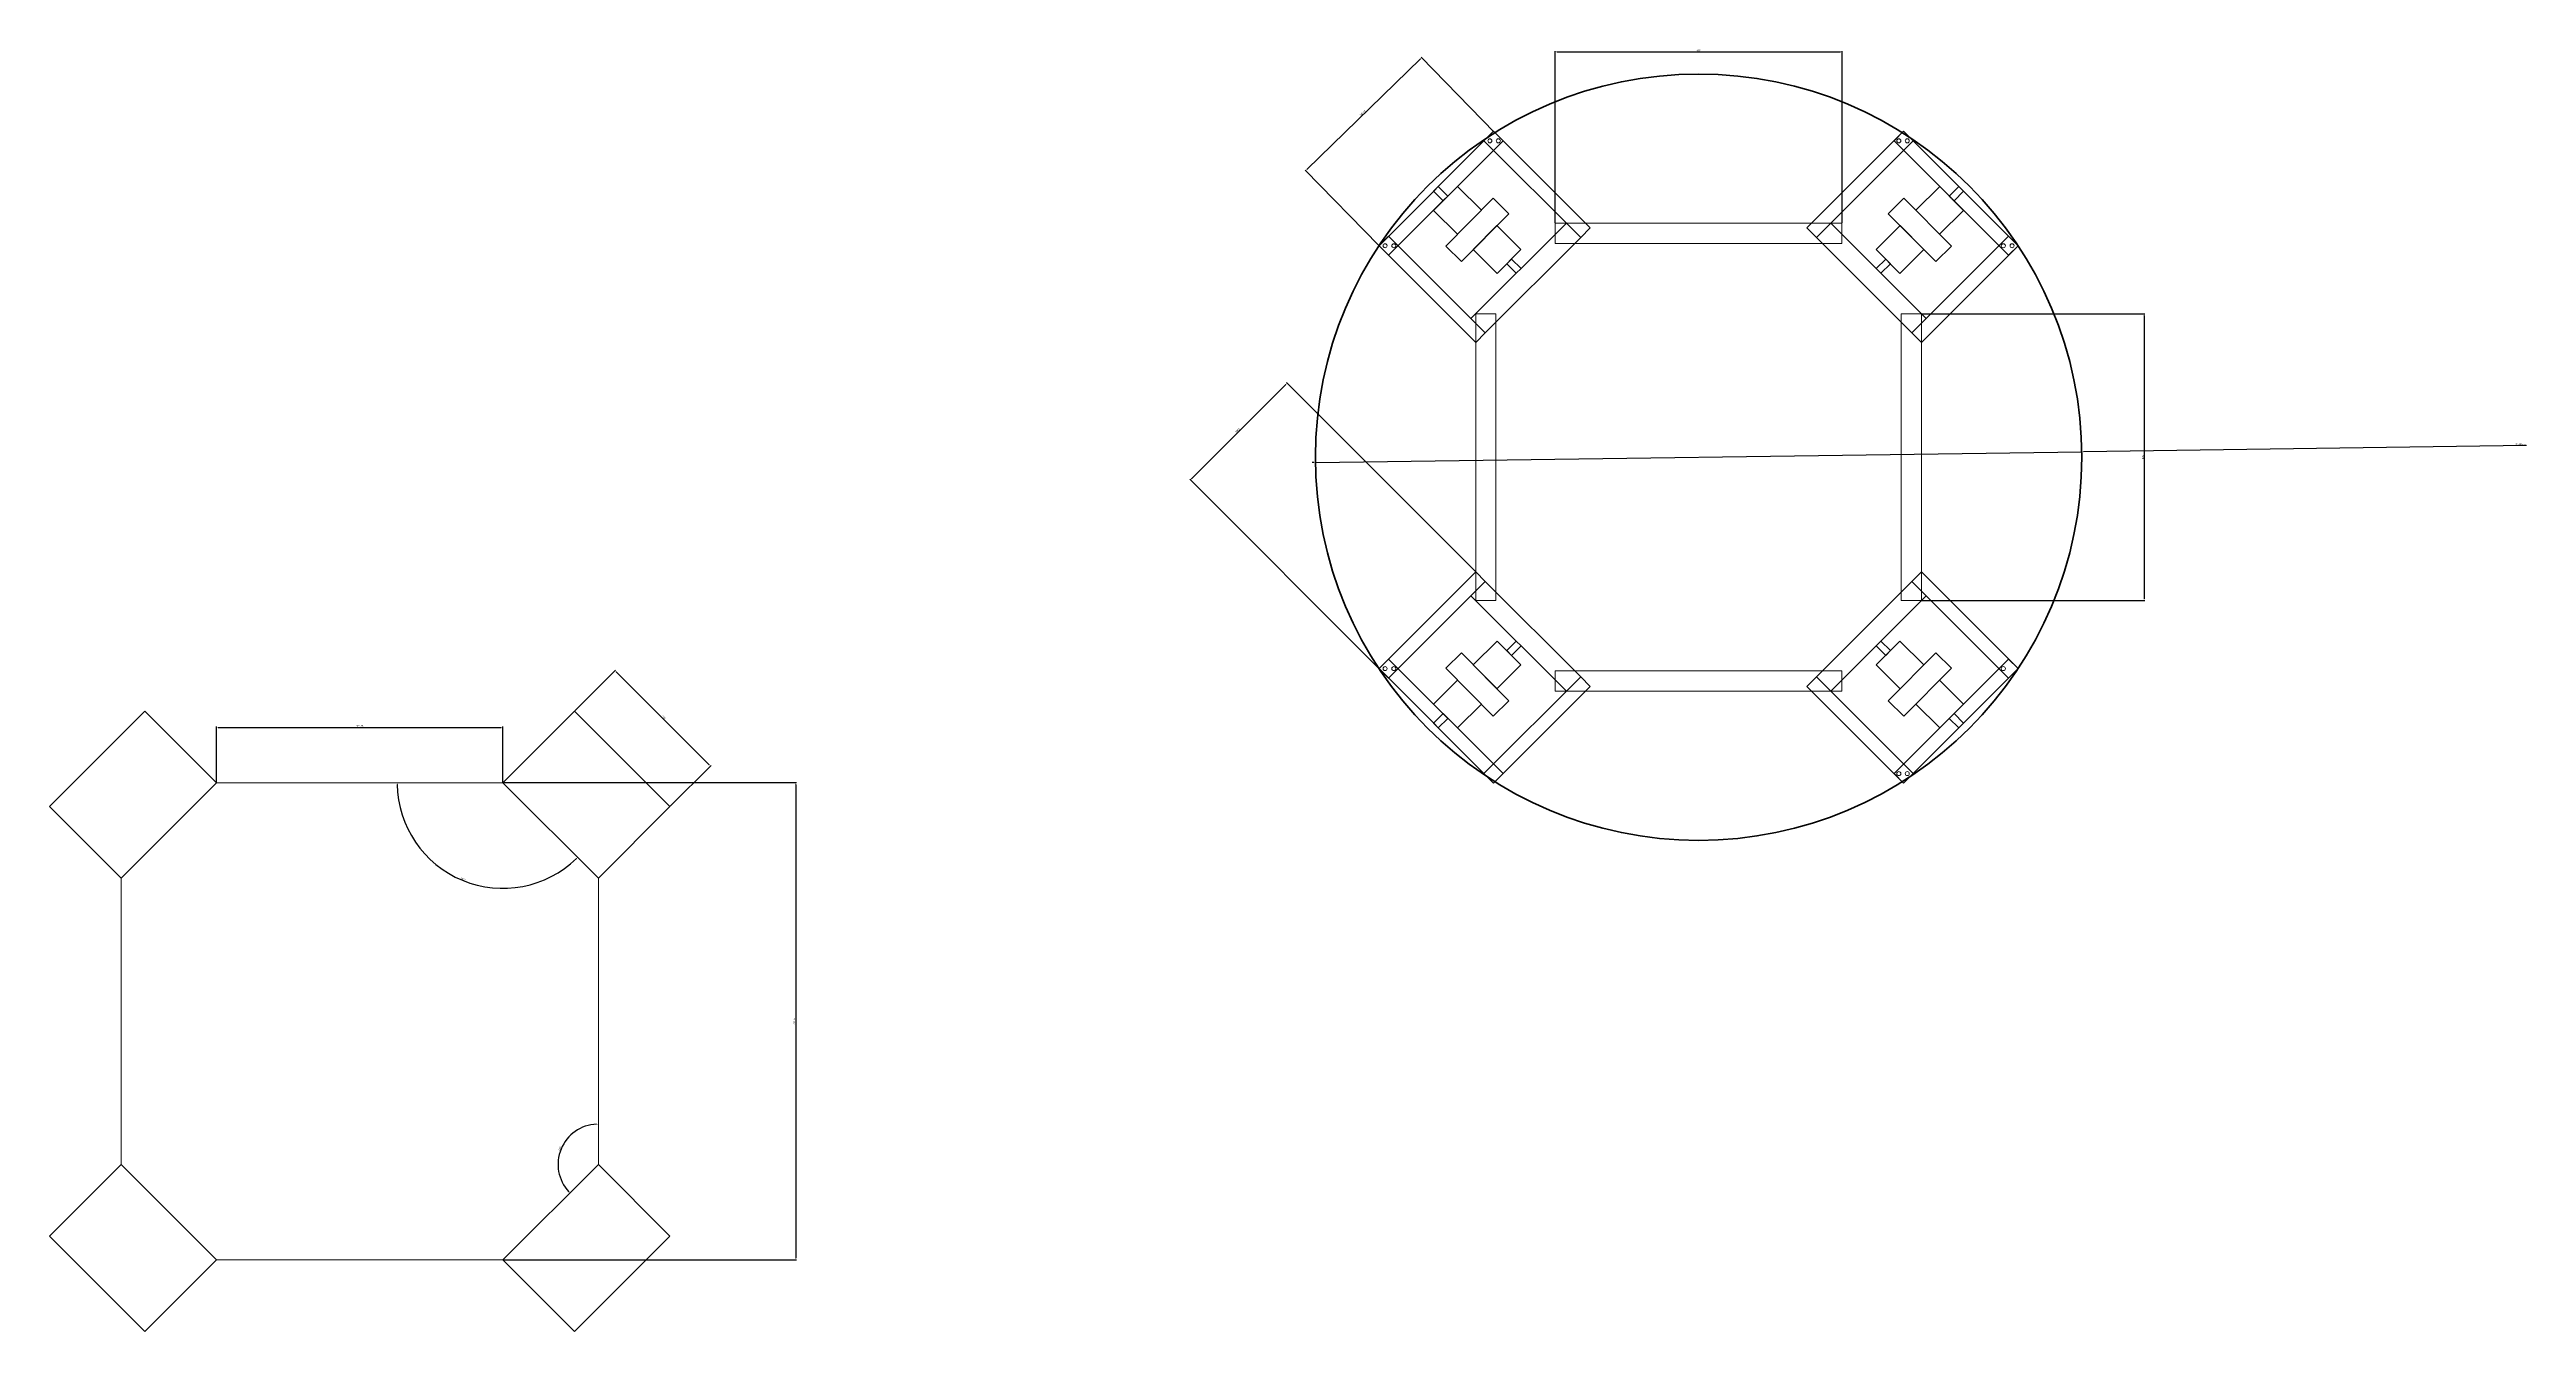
# Model space of a CAD drawing. Header units: millimetres. Extents: x 2782 to 6452, y 3438 to 5338.
import ezdxf

# ---------------------------------------------------------------- set-up
doc = ezdxf.new("R2010")
doc.units = ezdxf.units.MM
doc.layers.add('Dark', color=2, linetype='Continuous', lineweight=60)
doc.layers.add('Medium', color=6, linetype='Continuous', lineweight=20)
doc.dimstyles.new('ISO-25', dxfattribs={"dimtxt": 2.5, "dimasz": 2.5, "dimexe": 1.25, "dimexo": 0.625, "dimtad": 1, "dimtxsty": 'Standard', "dimcen": 2.5, "dimadec": 0, "dimazin": 0, "dimtfac": 1, "dimtmove": 0, "dimatfit": 3, "dimfxl": 1, "dimarcsym": 0})

# ---------------------------------------------------------------- blocks, each defined once
blk = doc.blocks.new('*D11')
at = {"layer": 'Defpoints', "color": 0}
for p in [(3029.5, 4251.4), (3453.8, 4251.4), (3453.8, 4251.4), (3343.1, 4140.7), (3595.2, 4109.9)]:
    blk.add_point(p, dxfattribs=at)
at = {"layer": 'Medium', "color": 0, "lineweight": -2}
blk.add_arc((3453.8, 4251.4), 156.6, 180.9149, 314.0851, dxfattribs=at)
at = {"layer": 'Medium', "color": 0}
for points in [[(3296.8, 4248.9), (3297.7, 4248.9), (3297.2, 4251.4)], [(3562.4, 4139.2), (3563, 4138.6), (3564.5, 4140.7)]]:
    blk.add_solid(points, dxfattribs=at)
at = {"layer": 'Medium', "color": 0, "insert": (3394.6, 4108.5), "char_height": 2.5, "attachment_point": 5, "rotation": 337.5}
blk.add_mtext('135°', dxfattribs=at)
blk = doc.blocks.new('*D12')
at = {"layer": 'Defpoints', "color": 0}
for p in [(3595.2, 4109.9), (3553, 3727.9), (3595.2, 3685.7), (3595.2, 3685.7), (3453.8, 3544.3)]:
    blk.add_point(p, dxfattribs=at)
at = {"layer": 'Medium', "color": 0, "lineweight": -2}
blk.add_arc((3595.2, 3685.7), 59.7, 92.3978, 222.6022, dxfattribs=at)
at = {"layer": 'Medium', "color": 0}
for points in [[(3592.7, 3745.8), (3592.7, 3745), (3595.2, 3745.4)], [(3551.6, 3645.5), (3551, 3645), (3553, 3643.4)]]:
    blk.add_solid(points, dxfattribs=at)
at = {"layer": 'Medium', "color": 0, "insert": (3538.3, 3709.3), "char_height": 2.5, "attachment_point": 5, "rotation": 67.5}
blk.add_mtext('135°', dxfattribs=at)
blk = doc.blocks.new('*D13')
at = {"layer": 'Defpoints', "color": 0}
for p in [(3453.8, 4333.2), (3029.5, 4251.4), (3453.8, 4251.4)]:
    blk.add_point(p, dxfattribs=at)
at = {"layer": 'Medium', "color": 0, "lineweight": -2}
for p, q in [((3029.5, 4252), (3029.5, 4334.4)), ((3032, 4333.2), (3451.3, 4333.2)), ((3453.8, 4252), (3453.8, 4334.4))]:
    blk.add_line(p, q, dxfattribs=at)
at = {"layer": 'Medium', "color": 0}
for points in [[(3032, 4333.6), (3032, 4332.8), (3029.5, 4333.2)], [(3451.3, 4333.6), (3451.3, 4332.8), (3453.8, 4333.2)]]:
    blk.add_solid(points, dxfattribs=at)
at = {"layer": 'Medium', "color": 0, "insert": (3241.7, 4335.3), "char_height": 2.5, "attachment_point": 5}
blk.add_mtext('424,26', dxfattribs=at)
blk = doc.blocks.new('*D14')
at = {"layer": 'Defpoints', "color": 0}
for p in [(3559.9, 4357.4), (3761.3, 4276), (3701.3, 4216)]:
    blk.add_point(p, dxfattribs=at)
at = {"layer": 'Medium', "color": 0, "lineweight": -2}
for p, q in [((3560.3, 4357.9), (3620.8, 4418.3)), ((3621.7, 4415.7), (3759.5, 4277.8)), ((3701.7, 4216.5), (3762.2, 4276.9))]:
    blk.add_line(p, q, dxfattribs=at)
at = {"layer": 'Medium', "color": 0}
for points in [[(3621.9, 4416), (3621.4, 4415.4), (3619.9, 4417.4)], [(3759.8, 4278.1), (3759.2, 4277.5), (3761.3, 4276)]]:
    blk.add_solid(points, dxfattribs=at)
at = {"layer": 'Medium', "color": 0, "insert": (3691.9, 4348.1), "char_height": 2.5, "attachment_point": 5, "rotation": 315}
blk.add_mtext('200', dxfattribs=at)
blk = doc.blocks.new('*D16')
at = {"layer": 'Defpoints', "color": 0}
for p in [(3453.8, 4251.4), (3453.8, 3544.3), (3887.6, 3544.3)]:
    blk.add_point(p, dxfattribs=at)
at = {"layer": 'Medium', "color": 0, "lineweight": -2}
for p, q in [((3454.4, 4251.4), (3888.8, 4251.4)), ((3887.6, 4248.9), (3887.6, 3546.8)), ((3454.4, 3544.3), (3888.8, 3544.3))]:
    blk.add_line(p, q, dxfattribs=at)
at = {"layer": 'Medium', "color": 0}
for points in [[(3887.2, 4248.9), (3888, 4248.9), (3887.6, 4251.4)], [(3887.2, 3546.8), (3888, 3546.8), (3887.6, 3544.3)]]:
    blk.add_solid(points, dxfattribs=at)
at = {"layer": 'Medium', "color": 0, "insert": (3885.5, 3897.8), "char_height": 2.5, "attachment_point": 5, "rotation": 90}
blk.add_mtext('707,11', dxfattribs=at)
blk = doc.blocks.new('*D24')
at = {"layer": 'Dark', "color": 0, "lineweight": -2}
for p, q in [((4657.7, 4725.7), (5793.2, 4741.6)), ((6452.1, 4750.9), (5795.7, 4741.7)), ((4655.2, 4725.7), (4652.7, 4725.6))]:
    blk.add_line(p, q, dxfattribs=at)
at = {"layer": 'Dark', "color": 0}
for points in [[(5795.7, 4742.1), (5795.7, 4741.2), (5793.2, 4741.6)], [(4655.2, 4726.1), (4655.2, 4725.2), (4657.7, 4725.7)]]:
    blk.add_solid(points, dxfattribs=at)
at = {"layer": 'Defpoints', "color": 0}
for p in [(5793.2, 4741.6), (4657.7, 4725.7)]:
    blk.add_point(p, dxfattribs=at)
at = {"layer": 'Dark', "color": 0, "insert": (6443.4, 4752.8), "char_height": 2.5, "attachment_point": 5, "rotation": 0.8033}
blk.add_mtext('∅1135,55', dxfattribs=at)
blk = doc.blocks.new('*D25')
at = {"layer": 'Dark', "color": 0, "lineweight": -2}
for p, q in [((5556.3, 4946.2), (5886.8, 4946.2)), ((5885.5, 4943.7), (5885.5, 4523.7)), ((5556.3, 4521.2), (5886.8, 4521.2))]:
    blk.add_line(p, q, dxfattribs=at)
at = {"layer": 'Dark', "color": 0}
for points in [[(5885.1, 4943.7), (5885.9, 4943.7), (5885.5, 4946.2)], [(5885.1, 4523.7), (5885.9, 4523.7), (5885.5, 4521.2)]]:
    blk.add_solid(points, dxfattribs=at)
at = {"layer": 'Defpoints', "color": 0}
for p in [(5555.7, 4946.2), (5555.7, 4521.2), (5885.5, 4521.2)]:
    blk.add_point(p, dxfattribs=at)
at = {"layer": 'Dark', "color": 0, "insert": (5883.7, 4733.7), "char_height": 2.5, "attachment_point": 5, "rotation": 90}
blk.add_mtext('425', dxfattribs=at)
blk = doc.blocks.new('*D26')
at = {"layer": 'Dark', "color": 0, "lineweight": -2}
for p, q in [((5013, 5081.1), (5013, 5335.5)), ((5015.5, 5334.2), (5435.5, 5334.2)), ((5438, 5081.1), (5438, 5335.5))]:
    blk.add_line(p, q, dxfattribs=at)
at = {"layer": 'Dark', "color": 0}
for points in [[(5015.5, 5334.6), (5015.5, 5333.8), (5013, 5334.2)], [(5435.5, 5334.6), (5435.5, 5333.8), (5438, 5334.2)]]:
    blk.add_solid(points, dxfattribs=at)
at = {"layer": 'Defpoints', "color": 0}
for p in [(5438, 5334.2), (5013, 5080.5), (5438, 5080.5)]:
    blk.add_point(p, dxfattribs=at)
at = {"layer": 'Dark', "color": 0, "insert": (5225.5, 5336.1), "char_height": 2.5, "attachment_point": 5}
blk.add_mtext('425', dxfattribs=at)
blk = doc.blocks.new('*D27')
at = {"layer": 'Dark', "color": 0, "lineweight": -2}
for p, q in [((4645.2, 5159.8), (4813.4, 5324)), ((4923.2, 5215), (4814.3, 5326.6)), ((4751.5, 5047.4), (4642.6, 5159))]:
    blk.add_line(p, q, dxfattribs=at)
at = {"layer": 'Dark', "color": 0}
for points in [[(4813.1, 5324.3), (4813.7, 5323.7), (4815.2, 5325.7)], [(4645, 5160.1), (4645.5, 5159.5), (4643.5, 5158.1)]]:
    blk.add_solid(points, dxfattribs=at)
at = {"layer": 'Defpoints', "color": 0}
for p in [(4815.2, 5325.7), (4923.7, 5214.6), (4751.9, 5046.9)]:
    blk.add_point(p, dxfattribs=at)
at = {"layer": 'Dark', "color": 0, "insert": (4727.9, 5243.4), "char_height": 2.5, "attachment_point": 5, "rotation": 44.3097}
blk.add_mtext('240,02', dxfattribs=at)
blk = doc.blocks.new('*D28')
at = {"layer": 'Dark', "color": 0, "lineweight": -2}
for p, q in [((4474.1, 4701.8), (4613.8, 4841.5)), ((4894.7, 4564.1), (4614.7, 4844.2)), ((4751.5, 4420.8), (4471.4, 4700.9))]:
    blk.add_line(p, q, dxfattribs=at)
at = {"layer": 'Dark', "color": 0}
for points in [[(4613.5, 4841.8), (4614.1, 4841.2), (4615.6, 4843.3)], [(4473.8, 4702.1), (4474.4, 4701.5), (4472.3, 4700)]]:
    blk.add_solid(points, dxfattribs=at)
at = {"layer": 'Defpoints', "color": 0}
for p in [(4615.6, 4843.3), (4895.2, 4563.6), (4751.9, 4420.4)]:
    blk.add_point(p, dxfattribs=at)
at = {"layer": 'Dark', "color": 0, "insert": (4542.5, 4773.1), "char_height": 2.5, "attachment_point": 5, "rotation": 45}
blk.add_mtext('202,6', dxfattribs=at)

msp = doc.modelspace()

# ---------------------------------------------------------------- linework, layer by layer
at = {"layer": 'Dark'}
msp.add_circle((5225.455, 4733.662), 567.776, dxfattribs=at)
at = {"layer": 'Medium'}
for p, q in [((4888.118, 4939.034), (5029.539, 5080.455)), ((4895.246, 4946.162), (4895.246, 4521.162)), ((2782.056, 4216.012), (2923.477, 4357.433)), ((2923.477, 4357.433), (3029.543, 4251.367)), ((3559.873, 4357.433), (3453.807, 4251.367)), ((3701.295, 4216.012), (3559.873, 4357.433)), ((2888.122, 4109.946), (3029.543, 4251.367)), ((3029.543, 4251.367), (3453.807, 4251.367)), ((3595.229, 4109.946), (3453.807, 4251.367)), ((2782.056, 4216.012), (2888.122, 4109.946)), ((3701.295, 4216.012), (3595.229, 4109.946)), ((2888.122, 3685.682), (2888.122, 4109.946)), ((3595.229, 4109.946), (3595.229, 3685.682)), ((2782.056, 3579.616), (2888.122, 3685.682)), ((3029.543, 3544.26), (2888.122, 3685.682)), ((3453.807, 3544.26), (3595.229, 3685.682)), ((3701.295, 3579.616), (3595.229, 3685.682)), ((2923.477, 3438.194), (2782.056, 3579.616)), ((3559.873, 3438.194), (3701.295, 3579.616)), ((2923.477, 3438.194), (3029.543, 3544.26)), ((3453.807, 3544.26), (3029.543, 3544.26)), ((3559.873, 3438.194), (3453.807, 3544.26))]:
    msp.add_line(p, q, dxfattribs=at)
for points in [[(4935.777, 5202.502), (4766.071, 5032.796), (4751.929, 5046.938), (4921.635, 5216.644)], [(5064.894, 5073.384), (4921.635, 5216.644), (4907.493, 5202.502), (5050.752, 5059.242)], [(5386.017, 5073.384), (5529.276, 5216.644), (5543.418, 5202.502), (5400.159, 5059.242)], [(5515.134, 5202.502), (5684.84, 5032.796), (5698.982, 5046.938), (5529.276, 5216.644)], [(4839.769, 5134.775), (4832.73, 5127.672), (4846.935, 5113.594), (4853.974, 5120.697)], [(4903.567, 5099.707), (4868.371, 5064.193), (4832.857, 5099.388), (4868.053, 5134.903)], [(4921.165, 5117.464), (4850.773, 5046.436), (4873.929, 5023.488), (4944.32, 5094.517)], [(5529.746, 5117.464), (5600.138, 5046.436), (5576.982, 5023.488), (5506.591, 5094.517)], [(5547.344, 5099.707), (5582.54, 5064.193), (5618.054, 5099.388), (5582.858, 5134.903)], [(5611.142, 5134.775), (5618.181, 5127.672), (5603.976, 5113.594), (5596.937, 5120.697)], [(5050.752, 5059.242), (4909.331, 4917.82), (4888.118, 4939.034), (5029.539, 5080.455)], [(4962.237, 5041.564), (4927.041, 5006.049), (4891.527, 5041.245), (4926.722, 5076.759)], [(5012.955, 5050.455), (5437.955, 5050.455), (5437.955, 5080.455), (5012.955, 5080.455)], [(5400.159, 5059.242), (5541.58, 4917.82), (5562.793, 4939.034), (5421.372, 5080.455)], [(5488.674, 5041.564), (5523.87, 5006.049), (5559.384, 5041.245), (5524.189, 5076.759)], [(4895.189, 4903.678), (4751.929, 5046.938), (4766.071, 5061.08), (4909.331, 4917.82)], [(5555.722, 4903.678), (5698.982, 5046.938), (5684.84, 5061.08), (5541.58, 4917.82)], [(4948.158, 5027.358), (4941.119, 5020.255), (4955.325, 5006.177), (4962.364, 5013.28)], [(5502.753, 5027.358), (5509.792, 5020.255), (5495.586, 5006.177), (5488.547, 5013.28)], [(4895.246, 4946.162), (4895.246, 4521.162), (4925.246, 4521.162), (4925.246, 4946.162)], [(5555.665, 4946.162), (5555.665, 4521.162), (5525.665, 4521.162), (5525.665, 4946.162)], [(4895.189, 4563.645), (4751.929, 4420.385), (4766.071, 4406.243), (4909.331, 4549.503)], [(5555.722, 4563.645), (5698.982, 4420.385), (5684.84, 4406.243), (5541.58, 4549.503)], [(5050.752, 4408.081), (4909.331, 4549.503), (4888.118, 4528.29), (5029.539, 4386.868)], [(5400.159, 4408.081), (5541.58, 4549.503), (5562.793, 4528.29), (5421.372, 4386.868)], [(4921.165, 4349.859), (4850.773, 4420.888), (4873.929, 4443.835), (4944.32, 4372.807)], [(4962.237, 4425.759), (4927.041, 4461.274), (4891.527, 4426.078), (4926.722, 4390.564)], [(4948.158, 4439.965), (4941.119, 4447.068), (4955.325, 4461.146), (4962.364, 4454.043)], [(5502.753, 4439.965), (5509.792, 4447.068), (5495.586, 4461.146), (5488.547, 4454.043)], [(5488.674, 4425.759), (5523.87, 4461.274), (5559.384, 4426.078), (5524.189, 4390.564)], [(5529.746, 4349.859), (5600.138, 4420.888), (5576.982, 4443.835), (5506.591, 4372.807)], [(4935.777, 4264.822), (4766.071, 4434.527), (4751.929, 4420.385), (4921.635, 4250.679)], [(5064.894, 4393.939), (4921.635, 4250.679), (4907.493, 4264.822), (5050.752, 4408.081)], [(5012.955, 4416.868), (5437.955, 4416.868), (5437.955, 4386.868), (5012.955, 4386.868)], [(5386.017, 4393.939), (5529.276, 4250.679), (5543.418, 4264.822), (5400.159, 4408.081)], [(5515.134, 4264.822), (5684.84, 4434.527), (5698.982, 4420.385), (5529.276, 4250.679)], [(4903.567, 4367.616), (4868.371, 4403.13), (4832.857, 4367.935), (4868.053, 4332.42)], [(5547.344, 4367.616), (5582.54, 4403.13), (5618.054, 4367.935), (5582.858, 4332.42)], [(4839.769, 4332.548), (4832.73, 4339.651), (4846.935, 4353.729), (4853.974, 4346.626)], [(5611.142, 4332.548), (5618.181, 4339.651), (5603.976, 4353.729), (5596.937, 4346.626)]]:
    msp.add_lwpolyline(points, close=True, dxfattribs=at)
for centre in [(4916.21, 5202.502), (4928.736, 5202.502), (5522.175, 5202.502), (5534.701, 5202.502), (4760.993, 5046.938), (4773.869, 5046.938), (5677.042, 5046.938), (5689.918, 5046.938), (4760.993, 4420.385), (4773.869, 4420.385), (5677.042, 4420.385), (5522.175, 4264.822), (5534.701, 4264.822)]:
    msp.add_circle(centre, 3, dxfattribs=at)

# ---------------------------------------------------------------- dimensions: what is measured, and where the dimension line sits
at = {"layer": 'Dark'}
for p1, p2, distance, picture, middle in [((4751.929, 5046.938), (4923.679, 5214.599), 155.286, '*D27', (4727.876, 5243.378)), ((5012.955, 5080.455), (5437.955, 5080.455), 253.771, '*D26', (5225.455, 5336.101)), ((5555.665, 4946.162), (5555.665, 4521.162), 329.864, '*D25', (5883.655, 4733.662)), ((4751.929, 4420.385), (4895.189, 4563.645), 395.456, '*D28', (4542.456, 4773.118))]:
    dim = msp.add_aligned_dim(p1=p1, p2=p2, distance=distance, dimstyle='ISO-25', dxfattribs=at)
    dim.commit()
    dim.dimension.update_dxf_attribs({"geometry": picture, "text_midpoint": middle})
dim = msp.add_diameter_dim_2p(p1=(4657.735, 4725.701), p2=(5793.176, 4741.622), dimstyle='ISO-25', dxfattribs=at)
dim.commit()
dim.dimension.update_dxf_attribs({"geometry": '*D24', "text_midpoint": (6443.382, 4750.739), "dimtype": 163})
at = {"layer": 'Medium'}
for p1, p2, distance, picture, middle in [((3559.873, 4357.433), (3701.295, 4216.012), 84.867, '*D14', (3691.919, 4348.058)), ((3029.543, 4251.367), (3453.807, 4251.367), 81.829, '*D13', (3241.675, 4335.28)), ((3453.807, 4251.367), (3453.807, 3544.26), 433.768, '*D16', (3885.492, 3897.814))]:
    dim = msp.add_aligned_dim(p1=p1, p2=p2, distance=distance, dimstyle='ISO-25', dxfattribs=at)
    dim.commit()
    dim.dimension.update_dxf_attribs({"geometry": picture, "text_midpoint": middle})
for base, line1, line2, picture, middle in [((3343.101, 4140.661), ((3595.229, 4109.946), (3453.807, 4251.367)), ((3029.543, 4251.367), (3453.807, 4251.367)), '*D11', (3394.611, 4108.455)), ((3552.984, 3727.927), ((3453.807, 3544.26), (3595.229, 3685.682)), ((3595.229, 4109.946), (3595.229, 3685.682)), '*D12', (3538.301, 3709.262))]:
    dim = msp.add_angular_dim_2l(base=base, line1=line1, line2=line2, dimstyle='ISO-25', dxfattribs=at)
    dim.commit()
    dim.dimension.update_dxf_attribs({"geometry": picture, "text_midpoint": middle})

doc.saveas('drawing.dxf')
